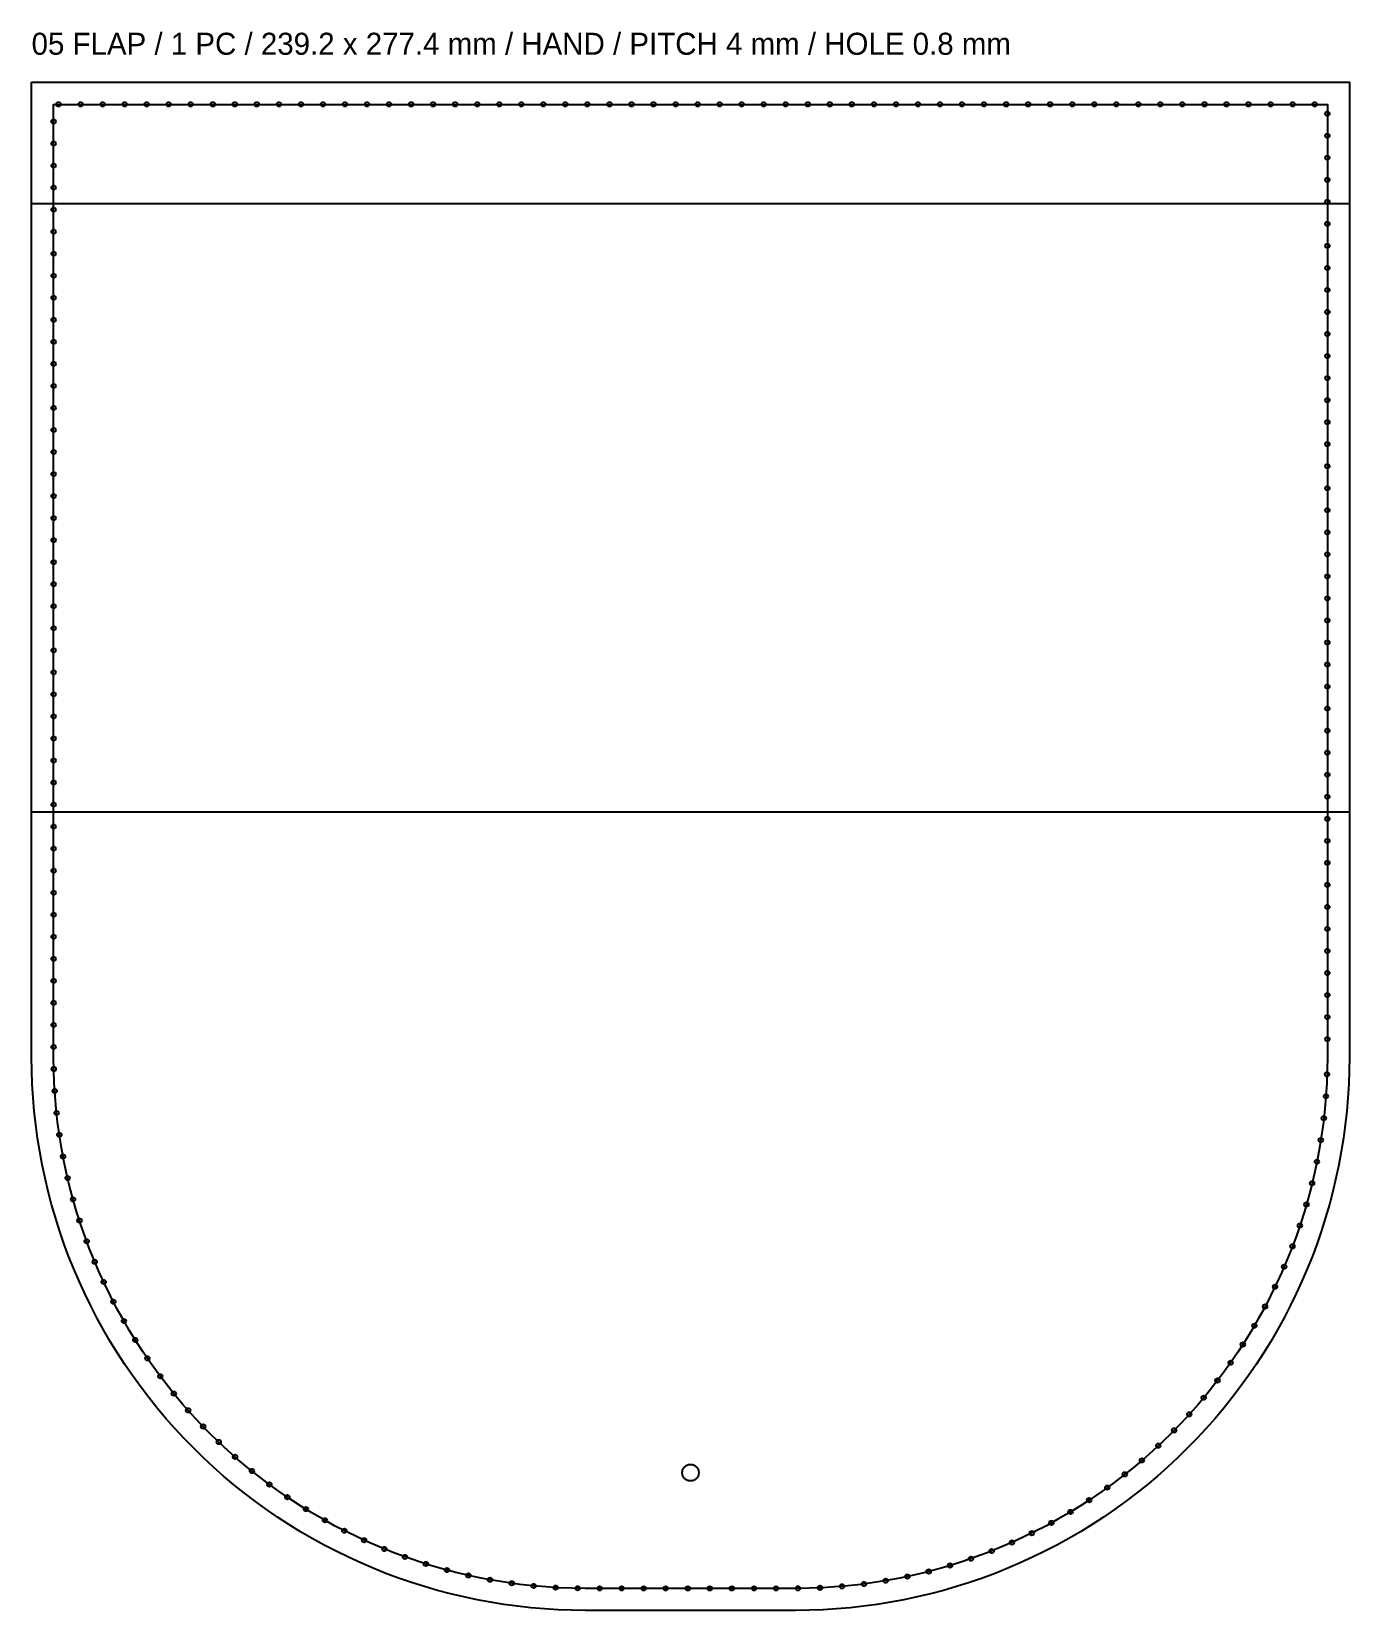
# Model space of a CAD drawing. Header units: millimetres. Extents: x 20 to 870, y -1614 to -15.
# Drawn here: x 20 to 259.2, y -1229.4 to -942.8 of the extents above; entities that cross this region are included whole.
import ezdxf

# ---------------------------------------------------------------- set-up
doc = ezdxf.new("R2010")
doc.units = ezdxf.units.MM
doc.linetypes.add('DASHED', pattern=[5, 3, -2])
for name, color, linetype in [('BASE', 30, 'DASHED'), ('CUT', 7, 'CONTINUOUS'), ('HOLES', 6, 'CONTINUOUS'), ('LABELS', 8, 'CONTINUOUS'), ('MARKS', 4, 'CONTINUOUS'), ('STITCH', 6, 'CONTINUOUS')]:
    doc.layers.add(name, color=color, linetype=linetype)

msp = doc.modelspace()

# ---------------------------------------------------------------- texts
at = {"layer": 'LABELS'}
msp.add_text('05 FLAP / 1 PC / 239.2 x 277.4 mm / HAND / PITCH 4 mm / HOLE 0.8 mm', height=4, dxfattribs=at).set_placement((20, -947))

# ---------------------------------------------------------------- linework, layer by layer
at = {"layer": 'BASE'}
msp.add_lwpolyline([(255.2, -1128.89), (255.17, -1131.33), (255.08, -1133.68), (254.94, -1136.02), (254.74, -1138.37), (254.47, -1140.75), (254.15, -1143.1), (253.78, -1145.4), (253.34, -1147.78), (252.86, -1150.05), (252.3, -1152.39), (251.71, -1154.64), (251.04, -1156.97), (250.33, -1159.2), (249.57, -1161.42), (248.73, -1163.66), (247.87, -1165.83), (246.93, -1168.01), (245.93, -1170.19), (244.9, -1172.31), (243.82, -1174.39), (242.66, -1176.49), (241.48, -1178.53), (240.22, -1180.56), (238.95, -1182.52), (237.61, -1184.48), (236.22, -1186.4), (234.78, -1188.29), (233.31, -1190.13), (231.78, -1191.94), (230.21, -1193.71), (228.59, -1195.46), (226.95, -1197.15), (225.26, -1198.79), (223.51, -1200.41), (221.74, -1201.98), (219.93, -1203.51), (218.09, -1204.98), (216.2, -1206.42), (214.28, -1207.8), (212.32, -1209.15), (210.37, -1210.42), (208.33, -1211.67), (206.29, -1212.86), (204.19, -1214.02), (202.11, -1215.1), (199.99, -1216.13), (197.81, -1217.13), (195.63, -1218.06), (193.46, -1218.93), (191.22, -1219.76), (189.01, -1220.53), (186.77, -1221.24), (184.44, -1221.91), (182.19, -1222.5), (179.85, -1223.06), (177.58, -1223.54), (175.2, -1223.98), (172.9, -1224.35), (170.55, -1224.67), (168.17, -1224.94), (165.82, -1225.14), (163.48, -1225.28), (161.13, -1225.37), (158.69, -1225.4), (120.51, -1225.4), (118.07, -1225.37), (115.72, -1225.28), (113.38, -1225.14), (111.03, -1224.94), (108.65, -1224.67), (106.3, -1224.35), (104, -1223.98), (101.62, -1223.54), (99.35, -1223.06), (97.01, -1222.5), (94.76, -1221.91), (92.43, -1221.24), (90.2, -1220.53), (87.98, -1219.76), (85.74, -1218.93), (83.57, -1218.06), (81.39, -1217.13), (79.21, -1216.13), (77.09, -1215.1), (75.01, -1214.02), (72.91, -1212.86), (70.87, -1211.67), (68.84, -1210.42), (66.88, -1209.15), (64.92, -1207.8), (63, -1206.42), (61.11, -1204.98), (59.27, -1203.51), (57.46, -1201.98), (55.69, -1200.41), (53.94, -1198.79), (52.25, -1197.15), (50.61, -1195.46), (48.99, -1193.71), (47.42, -1191.94), (45.89, -1190.13), (44.42, -1188.29), (42.98, -1186.4), (41.6, -1184.48), (40.25, -1182.52), (38.98, -1180.56), (37.73, -1178.53), (36.54, -1176.49), (35.38, -1174.39), (34.3, -1172.31), (33.27, -1170.19), (32.27, -1168.01), (31.34, -1165.83), (30.47, -1163.66), (29.64, -1161.42), (28.87, -1159.2), (28.16, -1156.97), (27.49, -1154.64), (26.9, -1152.39), (26.34, -1150.05), (25.86, -1147.78), (25.42, -1145.4), (25.05, -1143.1), (24.73, -1140.75), (24.46, -1138.37), (24.26, -1136.02), (24.12, -1133.68), (24.03, -1131.33), (24, -1128.89), (24, -956), (255.2, -956)], close=True, dxfattribs=at)
at = {"layer": 'CUT'}
for points in [[(20, -952), (259.2, -952), (259.2, -1128.94), (259.17, -1131.4), (259.08, -1133.87), (258.93, -1136.33), (258.72, -1138.78), (258.44, -1141.23), (258.11, -1143.68), (257.72, -1146.11), (257.27, -1148.54), (256.76, -1150.95), (256.19, -1153.35), (255.56, -1155.73), (254.87, -1158.1), (254.13, -1160.45), (253.33, -1162.78), (252.47, -1165.09), (251.55, -1167.38), (250.58, -1169.65), (249.55, -1171.89), (248.47, -1174.11), (247.34, -1176.29), (246.15, -1178.45), (244.91, -1180.58), (243.61, -1182.68), (242.27, -1184.75), (240.87, -1186.78), (239.43, -1188.78), (237.94, -1190.74), (236.4, -1192.67), (234.81, -1194.56), (233.17, -1196.4), (231.5, -1198.21), (229.77, -1199.97), (228.01, -1201.7), (226.2, -1203.37), (224.36, -1205.01), (222.47, -1206.6), (220.54, -1208.14), (218.58, -1209.63), (216.58, -1211.07), (214.55, -1212.47), (212.48, -1213.81), (210.38, -1215.11), (208.25, -1216.35), (206.09, -1217.54), (203.91, -1218.67), (201.69, -1219.75), (199.45, -1220.78), (197.18, -1221.75), (194.89, -1222.67), (192.58, -1223.53), (190.25, -1224.33), (187.9, -1225.07), (185.53, -1225.76), (183.15, -1226.39), (180.75, -1226.96), (178.34, -1227.47), (175.91, -1227.92), (173.48, -1228.31), (171.03, -1228.64), (168.58, -1228.92), (166.13, -1229.13), (163.67, -1229.28), (161.2, -1229.37), (158.74, -1229.4), (120.46, -1229.4), (118, -1229.37), (115.53, -1229.28), (113.07, -1229.13), (110.62, -1228.92), (108.17, -1228.64), (105.72, -1228.31), (103.29, -1227.92), (100.86, -1227.47), (98.45, -1226.96), (96.05, -1226.39), (93.67, -1225.76), (91.3, -1225.07), (88.95, -1224.33), (86.62, -1223.53), (84.31, -1222.67), (82.02, -1221.75), (79.75, -1220.78), (77.51, -1219.75), (75.29, -1218.67), (73.11, -1217.54), (70.95, -1216.35), (68.82, -1215.11), (66.72, -1213.81), (64.65, -1212.47), (62.62, -1211.07), (60.62, -1209.63), (58.66, -1208.14), (56.73, -1206.6), (54.84, -1205.01), (53, -1203.37), (51.19, -1201.7), (49.43, -1199.97), (47.7, -1198.21), (46.03, -1196.4), (44.39, -1194.56), (42.8, -1192.67), (41.26, -1190.74), (39.77, -1188.78), (38.33, -1186.78), (36.93, -1184.75), (35.59, -1182.68), (34.29, -1180.58), (33.05, -1178.45), (31.86, -1176.29), (30.73, -1174.11), (29.65, -1171.89), (28.62, -1169.65), (27.65, -1167.38), (26.73, -1165.09), (25.87, -1162.78), (25.07, -1160.45), (24.33, -1158.1), (23.64, -1155.73), (23.01, -1153.35), (22.44, -1150.95), (21.93, -1148.54), (21.48, -1146.11), (21.09, -1143.68), (20.76, -1141.23), (20.48, -1138.78), (20.27, -1136.33), (20.12, -1133.87), (20.03, -1131.4), (20, -1128.94)], [(141.1, -1204.4), (141.1, -1204.52), (141.08, -1204.63), (141.06, -1204.75), (141.03, -1204.86), (140.99, -1204.97), (140.94, -1205.08), (140.88, -1205.18), (140.81, -1205.28), (140.74, -1205.37), (140.66, -1205.46), (140.57, -1205.54), (140.48, -1205.61), (140.38, -1205.68), (140.28, -1205.74), (140.17, -1205.79), (140.06, -1205.83), (139.95, -1205.86), (139.83, -1205.88), (139.72, -1205.9), (139.6, -1205.9), (139.48, -1205.9), (139.37, -1205.88), (139.25, -1205.86), (139.14, -1205.83), (139.03, -1205.79), (138.92, -1205.74), (138.82, -1205.68), (138.72, -1205.61), (138.63, -1205.54), (138.54, -1205.46), (138.46, -1205.37), (138.39, -1205.28), (138.32, -1205.18), (138.26, -1205.08), (138.21, -1204.97), (138.17, -1204.86), (138.14, -1204.75), (138.12, -1204.63), (138.1, -1204.52), (138.1, -1204.4), (138.1, -1204.28), (138.12, -1204.17), (138.14, -1204.05), (138.17, -1203.94), (138.21, -1203.83), (138.26, -1203.72), (138.32, -1203.62), (138.39, -1203.52), (138.46, -1203.43), (138.54, -1203.34), (138.63, -1203.26), (138.72, -1203.19), (138.82, -1203.12), (138.92, -1203.06), (139.03, -1203.01), (139.14, -1202.97), (139.25, -1202.94), (139.37, -1202.92), (139.48, -1202.9), (139.6, -1202.9), (139.72, -1202.9), (139.83, -1202.92), (139.95, -1202.94), (140.06, -1202.97), (140.17, -1203.01), (140.28, -1203.06), (140.38, -1203.12), (140.48, -1203.19), (140.57, -1203.26), (140.66, -1203.34), (140.74, -1203.43), (140.81, -1203.52), (140.88, -1203.62), (140.94, -1203.72), (140.99, -1203.83), (141.03, -1203.94), (141.06, -1204.05), (141.08, -1204.17), (141.1, -1204.28)]]:
    msp.add_lwpolyline(points, close=True, dxfattribs=at)
at = {"layer": 'HOLES'}
for centre in [(24.89, -956), (28.89, -956), (32.89, -956), (36.89, -956), (40.89, -956), (44.89, -956), (48.89, -956), (52.89, -956), (56.89, -956), (60.89, -956), (64.89, -956), (68.89, -956), (72.89, -956), (76.89, -956), (80.89, -956), (84.89, -956), (88.89, -956), (92.89, -956), (96.89, -956), (100.89, -956), (104.89, -956), (108.89, -956), (112.89, -956), (116.89, -956), (120.89, -956), (124.89, -956), (128.89, -956), (132.89, -956), (136.89, -956), (140.89, -956), (144.89, -956), (148.89, -956), (152.89, -956), (156.89, -956), (160.89, -956), (164.89, -956), (168.89, -956), (172.89, -956), (176.89, -956), (180.89, -956), (184.89, -956), (188.89, -956), (192.89, -956), (196.89, -956), (200.89, -956), (204.89, -956), (208.89, -956), (212.89, -956), (216.89, -956), (220.89, -956), (224.89, -956), (228.89, -956), (232.89, -956), (236.89, -956), (240.89, -956), (244.89, -956), (248.89, -956), (252.89, -956), (24, -959.11), (255.2, -957.69), (24, -963.11), (255.2, -961.69), (255.2, -965.69), (24, -967.11), (24, -971.11), (255.2, -969.69), (255.2, -973.69), (24, -975.11), (255.2, -977.69), (24, -979.11), (24, -983.11), (255.2, -981.69), (255.2, -985.69), (24, -987.11), (24, -991.11), (255.2, -989.69), (255.2, -993.69), (24, -995.11), (255.2, -997.69), (24, -999.11), (24, -1003.11), (255.2, -1001.69), (255.2, -1005.69), (24, -1007.11), (24, -1011.11), (255.2, -1009.69), (255.2, -1013.69), (24, -1015.11), (255.2, -1017.69), (24, -1019.11), (24, -1023.11), (255.2, -1021.69), (255.2, -1025.69), (24, -1027.11), (24, -1031.11), (255.2, -1029.69), (255.2, -1033.69), (24, -1035.11), (255.2, -1037.69), (24, -1039.11), (24, -1043.11), (255.2, -1041.69), (255.2, -1045.69), (24, -1047.11), (24, -1051.11), (255.2, -1049.69), (24, -1055.11), (255.2, -1053.69), (255.2, -1057.69), (24, -1059.11), (24, -1063.11), (255.2, -1061.69), (255.2, -1065.69), (24, -1067.11), (24, -1071.11), (255.2, -1069.69), (24, -1075.11), (255.2, -1073.69), (255.2, -1077.69), (24, -1079.11), (24, -1083.11), (255.2, -1081.69), (255.2, -1085.69), (24, -1087.11), (24, -1091.11), (255.2, -1089.69), (24, -1095.11), (255.2, -1093.69), (255.2, -1097.69), (24, -1099.11), (24, -1103.11), (255.2, -1101.69), (255.2, -1105.69), (24, -1107.11), (24, -1111.11), (255.2, -1109.69), (24, -1115.11), (255.2, -1113.69), (255.2, -1117.69), (24, -1119.11), (24, -1123.11), (255.2, -1121.69), (255.2, -1125.69), (24, -1127.11), (24.03, -1131.11), (255.14, -1132.08), (24.2, -1135.1), (254.94, -1136.07), (24.54, -1139.09), (254.55, -1140.05), (25.04, -1143.06), (254.01, -1144.02), (25.71, -1147), (253.3, -1147.95), (26.54, -1150.91), (252.43, -1151.86), (27.53, -1154.79), (251.4, -1155.72), (28.69, -1158.62), (250.21, -1159.54), (30, -1162.39), (248.86, -1163.31), (31.46, -1166.12), (33.08, -1169.77), (247.36, -1167.01), (245.71, -1170.65), (34.85, -1173.36), (243.9, -1174.23), (36.76, -1176.87), (241.95, -1177.72), (38.82, -1180.3), (239.86, -1181.12), (41.02, -1183.64), (43.36, -1186.89), (237.63, -1184.44), (235.25, -1187.66), (45.82, -1190.04), (232.75, -1190.79), (48.42, -1193.08), (230.13, -1193.8), (51.14, -1196.01), (227.38, -1196.71), (53.98, -1198.83), (224.51, -1199.49), (56.94, -1201.52), (60, -1204.09), (221.53, -1202.16), (63.17, -1206.54), (218.44, -1204.7), (66.43, -1208.84), (211.96, -1209.38), (215.24, -1207.11), (69.79, -1211.01), (208.58, -1211.52), (73.24, -1213.04), (76.77, -1214.93), (201.56, -1215.37), (205.11, -1213.51), (80.37, -1216.66), (84.04, -1218.25), (197.94, -1217.07), (87.77, -1219.69), (91.57, -1220.96), (186.71, -1221.25), (190.51, -1220.01), (194.26, -1218.62), (95.4, -1222.08), (99.29, -1223.05), (103.21, -1223.84), (175.03, -1224.01), (178.96, -1223.25), (182.85, -1222.33), (107.16, -1224.47), (111.13, -1224.95), (115.12, -1225.25), (119.11, -1225.38), (123.11, -1225.4), (127.11, -1225.4), (131.11, -1225.4), (135.11, -1225.4), (139.11, -1225.4), (143.11, -1225.4), (147.11, -1225.4), (151.11, -1225.4), (155.11, -1225.4), (159.11, -1225.39), (163.11, -1225.3), (167.1, -1225.03), (171.08, -1224.6)]:
    msp.add_circle(centre, 0.4, dxfattribs=at)
at = {"layer": 'MARKS'}
for points in [[(20, -974), (259.2, -974)], [(20, -1084.4), (259.2, -1084.4)]]:
    msp.add_lwpolyline(points, dxfattribs=at)
at = {"layer": 'STITCH'}
msp.add_lwpolyline([(255.2, -1128.89), (255.17, -1131.33), (255.08, -1133.68), (254.94, -1136.02), (254.74, -1138.37), (254.47, -1140.75), (254.15, -1143.1), (253.78, -1145.4), (253.34, -1147.78), (252.86, -1150.05), (252.3, -1152.39), (251.71, -1154.64), (251.04, -1156.97), (250.33, -1159.2), (249.57, -1161.42), (248.73, -1163.66), (247.87, -1165.83), (246.93, -1168.01), (245.93, -1170.19), (244.9, -1172.31), (243.82, -1174.39), (242.66, -1176.49), (241.48, -1178.53), (240.22, -1180.56), (238.95, -1182.52), (237.61, -1184.48), (236.22, -1186.4), (234.78, -1188.29), (233.31, -1190.13), (231.78, -1191.94), (230.21, -1193.71), (228.59, -1195.46), (226.95, -1197.15), (225.26, -1198.79), (223.51, -1200.41), (221.74, -1201.98), (219.93, -1203.51), (218.09, -1204.98), (216.2, -1206.42), (214.28, -1207.8), (212.32, -1209.15), (210.37, -1210.42), (208.33, -1211.67), (206.29, -1212.86), (204.19, -1214.02), (202.11, -1215.1), (199.99, -1216.13), (197.81, -1217.13), (195.63, -1218.06), (193.46, -1218.93), (191.22, -1219.76), (189.01, -1220.53), (186.77, -1221.24), (184.44, -1221.91), (182.19, -1222.5), (179.85, -1223.06), (177.58, -1223.54), (175.2, -1223.98), (172.9, -1224.35), (170.55, -1224.67), (168.17, -1224.94), (165.82, -1225.14), (163.48, -1225.28), (161.13, -1225.37), (158.69, -1225.4), (120.51, -1225.4), (118.07, -1225.37), (115.72, -1225.28), (113.38, -1225.14), (111.03, -1224.94), (108.65, -1224.67), (106.3, -1224.35), (104, -1223.98), (101.62, -1223.54), (99.35, -1223.06), (97.01, -1222.5), (94.76, -1221.91), (92.43, -1221.24), (90.2, -1220.53), (87.98, -1219.76), (85.74, -1218.93), (83.57, -1218.06), (81.39, -1217.13), (79.21, -1216.13), (77.09, -1215.1), (75.01, -1214.02), (72.91, -1212.86), (70.87, -1211.67), (68.84, -1210.42), (66.88, -1209.15), (64.92, -1207.8), (63, -1206.42), (61.11, -1204.98), (59.27, -1203.51), (57.46, -1201.98), (55.69, -1200.41), (53.94, -1198.79), (52.25, -1197.15), (50.61, -1195.46), (48.99, -1193.71), (47.42, -1191.94), (45.89, -1190.13), (44.42, -1188.29), (42.98, -1186.4), (41.6, -1184.48), (40.25, -1182.52), (38.98, -1180.56), (37.73, -1178.53), (36.54, -1176.49), (35.38, -1174.39), (34.3, -1172.31), (33.27, -1170.19), (32.27, -1168.01), (31.34, -1165.83), (30.47, -1163.66), (29.64, -1161.42), (28.87, -1159.2), (28.16, -1156.97), (27.49, -1154.64), (26.9, -1152.39), (26.34, -1150.05), (25.86, -1147.78), (25.42, -1145.4), (25.05, -1143.1), (24.73, -1140.75), (24.46, -1138.37), (24.26, -1136.02), (24.12, -1133.68), (24.03, -1131.33), (24, -1128.89), (24, -956), (255.2, -956), (255.2, -1128.89)], dxfattribs=at)

msp.set_redraw_order([(e.dxf.handle, doc.entitydb.next_handle()) for e in msp.query("TEXT MTEXT ATTDEF DIMENSION ARC_DIMENSION")])  # texts and dimensions are drawn at this point

doc.saveas('drawing.dxf')
